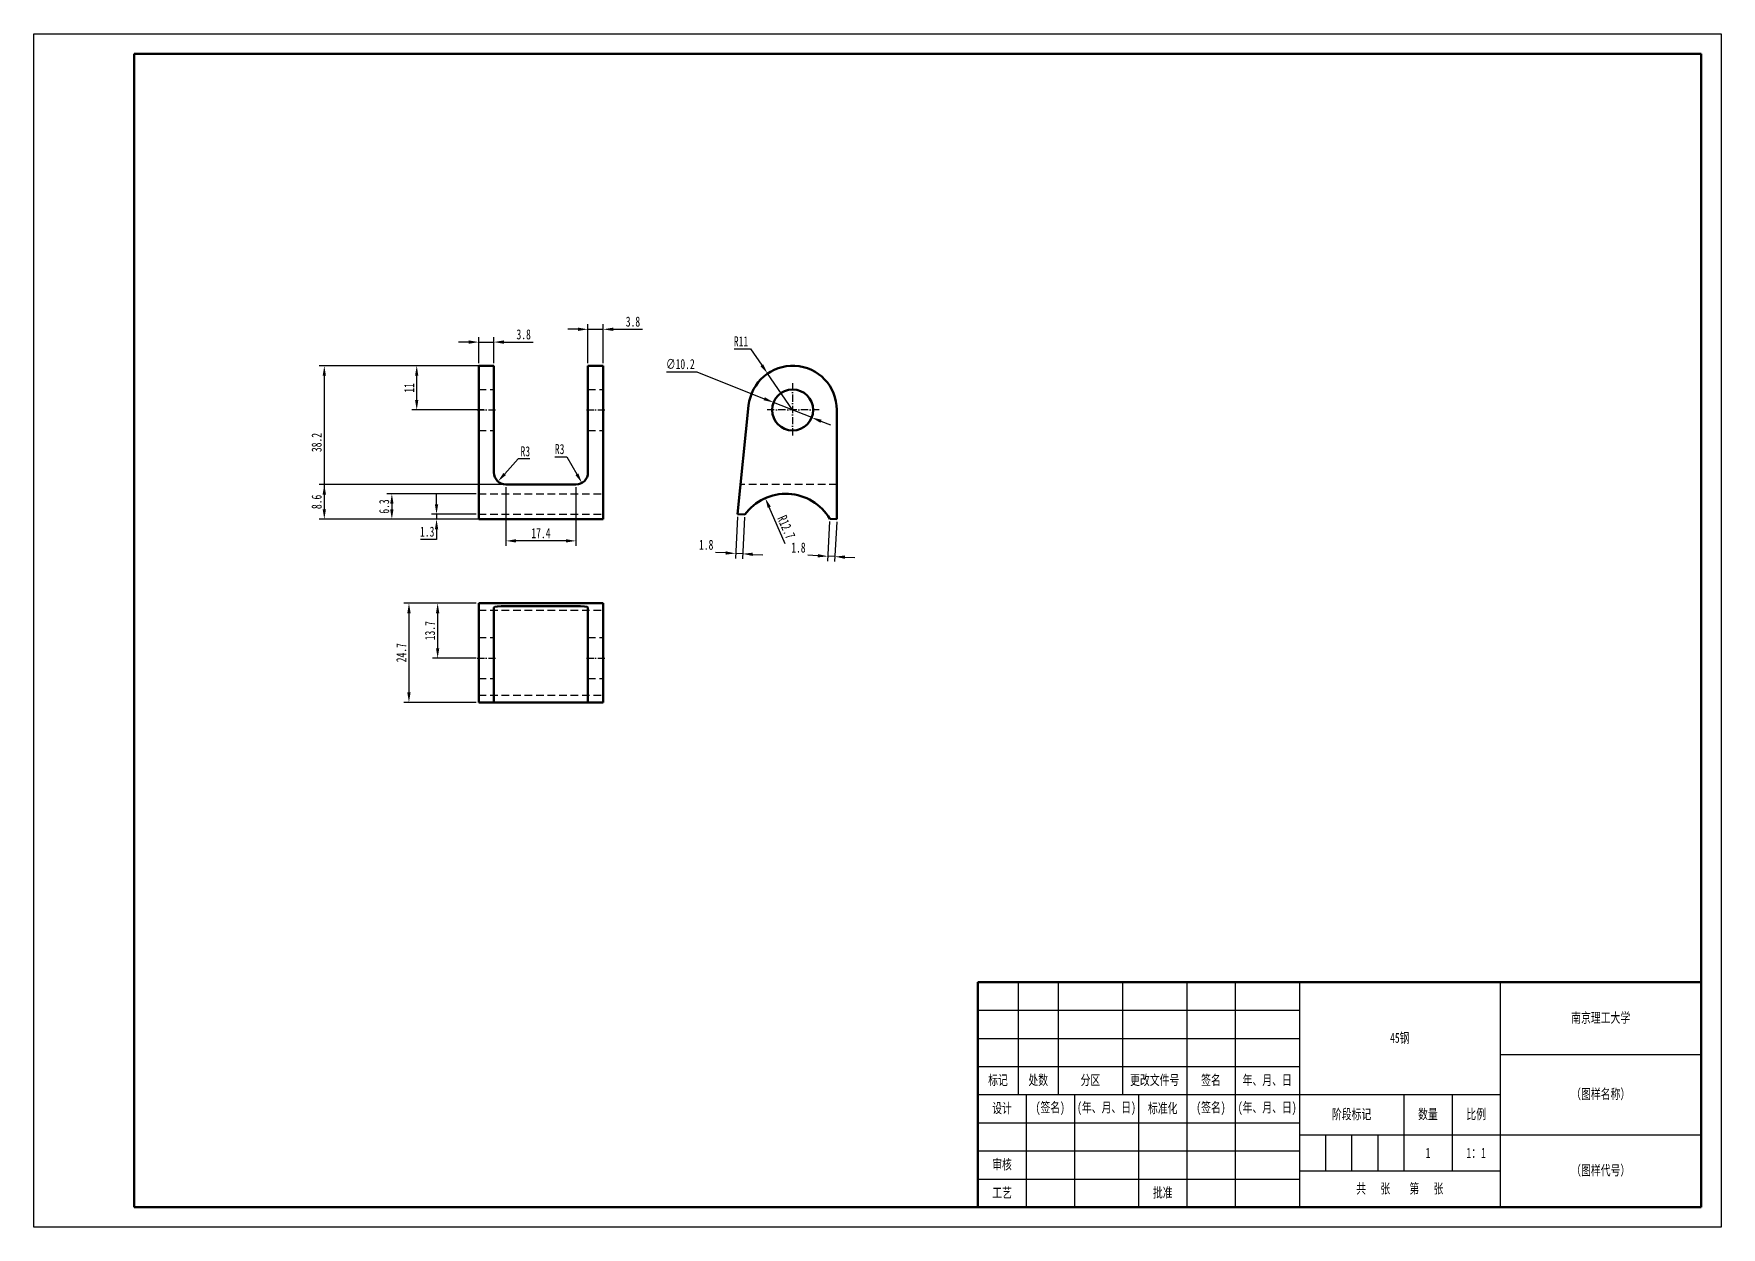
# Model space of a CAD drawing. Header units: millimetres. Extents: x 1050 to 2021, y 766 to 1186.
# Drawn here: x 1050 to 1470, y 765.6 to 1062.6 of the extents above; entities that cross this region are included whole.
import ezdxf

# ---------------------------------------------------------------- set-up
doc = ezdxf.new("R2010")
doc.units = ezdxf.units.MM
doc.header["$LTSCALE"] = 0.3
doc.linetypes.add('DASHDOT', pattern=[18.5, 12, -3, 0.5, -3])
doc.linetypes.add('DASHED', pattern=[19.05, 12.7, -6.35])
for name, color, linetype, lineweight in [('尺寸线', 3, 'Continuous', 25), ('粗实线', 7, 'Continuous', 50), ('细实线', 7, 'Continuous', 25), ('细文本', 7, 'Continuous', 25)]:
    doc.layers.add(name, color=color, linetype=linetype, lineweight=lineweight)
doc.styles.add('NUT Standard', font='simfang.ttf', dxfattribs={"width": 0.7, "height": 2.5})
doc.dimstyles.new('NUT Standard', dxfattribs={"dimtxt": 2.5, "dimasz": 2.5, "dimexe": 1.25, "dimexo": 0.625, "dimtad": 1, "dimtoh": 1, "dimdec": 1, "dimdsep": 46, "dimtxsty": 'NUT Standard', "dimcen": 2.5, "dimadec": 0, "dimazin": 0, "dimtfac": 1, "dimtdec": 1, "dimtmove": 0, "dimatfit": 3, "dimfxl": 1, "dimarcsym": 0})

msp = doc.modelspace()

# ---------------------------------------------------------------- texts
at = {"layer": '粗实线', "char_height": 2.5, "attachment_point": 5, "style": 'NUT Standard'}
for s, insert in [('\\pxqc;{\\fFangSong|b0|i0|c134|p49;1}', (1397.04, 784.12)), ('\\pxqc;{\\fFangSong|b0|i0|c134|p49;1：1}', (1409.04, 784.12))]:
    msp.add_mtext_dynamic_manual_height_columns(s, width=12, gutter_width=12.5, heights=[0], dxfattribs=dict(at, insert=insert))
at = {"layer": '细文本', "char_height": 2.5, "attachment_point": 5, "style": 'NUT Standard'}
for s, insert, width in [('{\\fFangSong|b0|i0|c134|p49;南京理工大学}', (1440.04, 817.62), 50), ('45钢', (1390.04, 812.62), 50), ('标记', (1290.04, 802.12), 10), ('处数', (1300.04, 802.12), 10), ('分区', (1313.04, 802.12), 16), ('更改文件号', (1329.04, 802.12), 16), ('签名', (1343.04, 802.12), 12), ('年、月、日', (1357.04, 802.12), 16), ('（图样名称）', (1440.04, 798.62), 50), ('设计', (1291.04, 795.12), 12), ('(签名)', (1303.04, 795.12), 12), ('(年、月、日)', (1317.04, 795.12), 16), ('标准化', (1331.04, 795.12), 12), ('(签名)', (1343.04, 795.12), 12), ('(年、月、日)', (1357.04, 795.12), 16), ('阶段标记', (1378.04, 793.62), 26), ('数量', (1397.04, 793.62), 12), ('比例', (1409.04, 793.62), 12), ('审核', (1291.04, 781.12), 12), ('（图样代号）', (1440.04, 779.62), 50), ('工艺', (1291.04, 774.12), 12), ('批准', (1331.04, 774.12), 12), ('共   张    第   张', (1390.04, 775.12), 50)]:
    msp.add_mtext(s, dxfattribs=dict(at, insert=insert, width=width))

# ---------------------------------------------------------------- blocks, each defined once
blk = doc.blocks.new('*D20')
at = {"layer": 'Defpoints', "color": 0, "transparency": 16777216}
for p in [(1160.78, 980), (1122.36, 941.8), (1160.78, 941.8)]:
    blk.add_point(p, dxfattribs=at)
at = {"layer": '尺寸线', "color": 0, "lineweight": -2, "transparency": 16777216}
for p, q in [((1160.16, 980), (1121.11, 980)), ((1122.36, 977.5), (1122.36, 944.3)), ((1160.16, 941.8), (1121.11, 941.8))]:
    blk.add_line(p, q, dxfattribs=at)
at = {"layer": '尺寸线', "color": 0, "transparency": 16777216}
for points in [[(1121.94, 977.5), (1122.77, 977.5), (1122.36, 980)], [(1121.94, 944.3), (1122.77, 944.3), (1122.36, 941.8)]]:
    blk.add_solid(points, dxfattribs=at)
at = {"layer": '尺寸线', "color": 0, "transparency": 16777216, "insert": (1120.46, 960.9), "char_height": 2.5, "attachment_point": 5, "rotation": 90, "style": 'NUT Standard'}
blk.add_mtext('38.2', dxfattribs=at)
blk = doc.blocks.new('*D21')
at = {"layer": 'Defpoints', "color": 0, "transparency": 16777216}
for p in [(1150.29, 941.8), (1160.78, 943.05), (1160.78, 941.8)]:
    blk.add_point(p, dxfattribs=at)
at = {"layer": '尺寸线', "color": 0, "lineweight": -2, "transparency": 16777216}
for p, q in [((1150.29, 945.55), (1150.29, 948.05)), ((1160.16, 943.05), (1149.04, 943.05)), ((1160.16, 941.8), (1149.04, 941.8)), ((1150.29, 943.05), (1150.29, 941.8)), ((1150.29, 936.8), (1146.28, 936.8)), ((1150.29, 939.3), (1150.29, 936.8))]:
    blk.add_line(p, q, dxfattribs=at)
at = {"layer": '尺寸线', "color": 0, "transparency": 16777216}
for points in [[(1149.88, 945.55), (1150.71, 945.55), (1150.29, 943.05)], [(1149.88, 939.3), (1150.71, 939.3), (1150.29, 941.8)]]:
    blk.add_solid(points, dxfattribs=at)
at = {"layer": '尺寸线', "color": 0, "transparency": 16777216, "insert": (1147.97, 938.7), "char_height": 2.5, "attachment_point": 5, "style": 'NUT Standard'}
blk.add_mtext('1.3', dxfattribs=at)
blk = doc.blocks.new('*D22')
at = {"layer": 'Defpoints', "color": 0, "transparency": 16777216}
for p in [(1160.78, 948.14), (1139.17, 941.8), (1160.78, 941.8)]:
    blk.add_point(p, dxfattribs=at)
at = {"layer": '尺寸线', "color": 0, "lineweight": -2, "transparency": 16777216}
for p, q in [((1160.16, 948.14), (1137.92, 948.14)), ((1139.17, 945.64), (1139.17, 944.3)), ((1160.16, 941.8), (1137.92, 941.8))]:
    blk.add_line(p, q, dxfattribs=at)
at = {"layer": '尺寸线', "color": 0, "transparency": 16777216}
for points in [[(1138.75, 945.64), (1139.59, 945.64), (1139.17, 948.14)], [(1138.75, 944.3), (1139.59, 944.3), (1139.17, 941.8)]]:
    blk.add_solid(points, dxfattribs=at)
at = {"layer": '尺寸线', "color": 0, "transparency": 16777216, "insert": (1137.27, 944.97), "char_height": 2.5, "attachment_point": 5, "rotation": 90, "style": 'NUT Standard'}
blk.add_mtext('6.3', dxfattribs=at)
blk = doc.blocks.new('*D23')
at = {"layer": 'Defpoints', "color": 0, "transparency": 16777216}
for p in [(1145.36, 980), (1162.68, 980), (1162.68, 969)]:
    blk.add_point(p, dxfattribs=at)
at = {"layer": '尺寸线', "color": 0, "lineweight": -2, "transparency": 16777216}
for p, q in [((1162.06, 980), (1144.11, 980)), ((1145.36, 971.5), (1145.36, 977.5)), ((1162.06, 969), (1144.11, 969))]:
    blk.add_line(p, q, dxfattribs=at)
at = {"layer": '尺寸线', "color": 0, "transparency": 16777216}
for points in [[(1144.94, 977.5), (1145.77, 977.5), (1145.36, 980)], [(1144.94, 971.5), (1145.77, 971.5), (1145.36, 969)]]:
    blk.add_solid(points, dxfattribs=at)
at = {"layer": '尺寸线', "color": 0, "transparency": 16777216, "insert": (1143.48, 974.5), "char_height": 2.5, "attachment_point": 5, "rotation": 90, "style": 'NUT Standard'}
blk.add_mtext('11', dxfattribs=at)
blk = doc.blocks.new('*D24')
at = {"layer": 'Defpoints', "color": 0, "transparency": 16777216}
for p in [(1164.58, 985.89), (1160.78, 980), (1164.58, 980)]:
    blk.add_point(p, dxfattribs=at)
at = {"layer": '尺寸线', "color": 0, "lineweight": -2, "transparency": 16777216}
for p, q in [((1160.78, 980.62), (1160.78, 987.14)), ((1164.58, 980.62), (1164.58, 987.14)), ((1158.28, 985.89), (1155.78, 985.89)), ((1160.78, 985.89), (1164.58, 985.89)), ((1167.08, 985.89), (1174.37, 985.89))]:
    blk.add_line(p, q, dxfattribs=at)
at = {"layer": '尺寸线', "color": 0, "transparency": 16777216}
for points in [[(1158.28, 986.31), (1158.28, 985.47), (1160.78, 985.89)], [(1167.08, 986.31), (1167.08, 985.47), (1164.58, 985.89)]]:
    blk.add_solid(points, dxfattribs=at)
at = {"layer": '尺寸线', "color": 0, "transparency": 16777216, "insert": (1171.98, 987.79), "char_height": 2.5, "attachment_point": 5, "style": 'NUT Standard'}
blk.add_mtext('3.8', dxfattribs=at)
blk = doc.blocks.new('*D25')
at = {"layer": 'Defpoints', "color": 0, "transparency": 16777216}
for p in [(1191.78, 989.07), (1187.98, 980), (1191.78, 980)]:
    blk.add_point(p, dxfattribs=at)
at = {"layer": '尺寸线', "color": 0, "lineweight": -2, "transparency": 16777216}
for p, q in [((1185.48, 989.07), (1182.98, 989.07)), ((1187.98, 980.62), (1187.98, 990.32)), ((1187.98, 989.07), (1191.78, 989.07)), ((1191.78, 980.62), (1191.78, 990.32)), ((1194.28, 989.07), (1201.57, 989.07))]:
    blk.add_line(p, q, dxfattribs=at)
at = {"layer": '尺寸线', "color": 0, "transparency": 16777216}
for points in [[(1185.48, 989.49), (1185.48, 988.66), (1187.98, 989.07)], [(1194.28, 989.49), (1194.28, 988.66), (1191.78, 989.07)]]:
    blk.add_solid(points, dxfattribs=at)
at = {"layer": '尺寸线', "color": 0, "transparency": 16777216, "insert": (1199.18, 990.97), "char_height": 2.5, "attachment_point": 5, "style": 'NUT Standard'}
blk.add_mtext('3.8', dxfattribs=at)
blk = doc.blocks.new('*D26')
at = {"layer": 'Defpoints', "color": 0, "transparency": 16777216}
for p in [(1234.18, 970.87), (1243.66, 967.12)]:
    blk.add_point(p, dxfattribs=at)
at = {"layer": '尺寸线', "color": 0, "lineweight": -2, "transparency": 16777216}
for p, q in [((1207.54, 978.45), (1215.05, 978.45)), ((1215.05, 978.45), (1231.85, 971.8)), ((1243.66, 967.12), (1234.18, 970.87)), ((1245.98, 966.2), (1248.31, 965.28))]:
    blk.add_line(p, q, dxfattribs=at)
at = {"layer": '尺寸线', "color": 0, "transparency": 16777216}
for points in [[(1232, 972.18), (1231.7, 971.41), (1234.18, 970.87)], [(1246.14, 966.58), (1245.83, 965.81), (1243.66, 967.12)]]:
    blk.add_solid(points, dxfattribs=at)
at = {"layer": '尺寸线', "color": 0, "transparency": 16777216, "insert": (1210.98, 980.41), "char_height": 2.5, "attachment_point": 5, "style": 'NUT Standard'}
blk.add_mtext('∅10.2', dxfattribs=at)
blk = doc.blocks.new('*D27')
at = {"layer": 'Defpoints', "color": 0, "transparency": 16777216}
for p in [(1232.68, 978.06), (1238.92, 969)]:
    blk.add_point(p, dxfattribs=at)
at = {"layer": '尺寸线', "color": 0, "lineweight": -2, "transparency": 16777216}
for p, q in [((1224.33, 984.19), (1228.46, 984.19)), ((1228.46, 984.19), (1231.26, 980.12)), ((1238.92, 969), (1232.68, 978.06))]:
    blk.add_line(p, q, dxfattribs=at)
at = {"layer": '尺寸线', "color": 0, "transparency": 16777216}
blk.add_solid([(1231.61, 980.35), (1230.92, 979.88), (1232.68, 978.06)], dxfattribs=at)
at = {"layer": '尺寸线', "color": 0, "transparency": 16777216, "insert": (1226.08, 986.07), "char_height": 2.5, "attachment_point": 5, "style": 'NUT Standard'}
blk.add_mtext('R11', dxfattribs=at)
blk = doc.blocks.new('*D28')
at = {"layer": 'Defpoints', "color": 0, "transparency": 16777216}
for p in [(1248.15, 941.89), (1249.92, 941.8), (1247.68, 932.59)]:
    blk.add_point(p, dxfattribs=at)
at = {"layer": '尺寸线', "color": 0, "lineweight": -2, "transparency": 16777216}
for p, q in [((1248.12, 941.27), (1247.62, 931.34)), ((1249.89, 941.18), (1249.38, 931.25)), ((1245.19, 932.72), (1242.69, 932.84)), ((1249.45, 932.5), (1247.68, 932.59)), ((1251.94, 932.37), (1254.44, 932.25))]:
    blk.add_line(p, q, dxfattribs=at)
at = {"layer": '尺寸线', "color": 0, "transparency": 16777216}
for points in [[(1245.21, 933.13), (1245.17, 932.3), (1247.68, 932.59)], [(1251.96, 932.79), (1251.92, 931.96), (1249.45, 932.5)]]:
    blk.add_solid(points, dxfattribs=at)
at = {"layer": '尺寸线', "color": 0, "transparency": 16777216, "insert": (1240.36, 934.74), "char_height": 2.5, "attachment_point": 5, "style": 'NUT Standard'}
blk.add_mtext('1.8', dxfattribs=at)
blk = doc.blocks.new('*D29')
at = {"layer": 'Defpoints', "color": 0, "transparency": 16777216}
for p in [(1225.23, 943.05), (1226.99, 942.97), (1224.73, 933.29)]:
    blk.add_point(p, dxfattribs=at)
at = {"layer": '尺寸线', "color": 0, "lineweight": -2, "transparency": 16777216}
for p, q in [((1225.19, 942.43), (1224.67, 932.04)), ((1226.96, 942.34), (1226.43, 931.95)), ((1222.23, 933.42), (1219.74, 933.54)), ((1226.49, 933.2), (1224.73, 933.29)), ((1228.99, 933.07), (1231.49, 932.95))]:
    blk.add_line(p, q, dxfattribs=at)
at = {"layer": '尺寸线', "color": 0, "transparency": 16777216}
for points in [[(1222.25, 933.83), (1222.21, 933), (1224.73, 933.29)], [(1229.01, 933.49), (1228.97, 932.66), (1226.49, 933.2)]]:
    blk.add_solid(points, dxfattribs=at)
at = {"layer": '尺寸线', "color": 0, "transparency": 16777216, "insert": (1217.41, 935.44), "char_height": 2.5, "attachment_point": 5, "style": 'NUT Standard'}
blk.add_mtext('1.8', dxfattribs=at)
blk = doc.blocks.new('*D30')
at = {"layer": 'Defpoints', "color": 0, "transparency": 16777216}
for p in [(1167.58, 950.44), (1122.36, 941.8), (1167.58, 941.8)]:
    blk.add_point(p, dxfattribs=at)
at = {"layer": '尺寸线', "color": 0, "lineweight": -2, "transparency": 16777216}
for p, q in [((1166.96, 950.44), (1121.11, 950.44)), ((1122.36, 947.94), (1122.36, 944.3)), ((1166.96, 941.8), (1121.11, 941.8))]:
    blk.add_line(p, q, dxfattribs=at)
at = {"layer": '尺寸线', "color": 0, "transparency": 16777216}
for points in [[(1121.94, 947.94), (1122.77, 947.94), (1122.36, 950.44)], [(1121.94, 944.3), (1122.77, 944.3), (1122.36, 941.8)]]:
    blk.add_solid(points, dxfattribs=at)
at = {"layer": '尺寸线', "color": 0, "transparency": 16777216, "insert": (1120.46, 946.12), "char_height": 2.5, "attachment_point": 5, "rotation": 90, "style": 'NUT Standard'}
blk.add_mtext('8.6', dxfattribs=at)
blk = doc.blocks.new('*D31')
at = {"layer": 'Defpoints', "color": 0, "transparency": 16777216}
for p in [(1167.58, 953.44), (1165.58, 951.21)]:
    blk.add_point(p, dxfattribs=at)
at = {"layer": '尺寸线', "color": 0, "lineweight": -2, "transparency": 16777216}
for p, q in [((1170.61, 956.81), (1167.25, 953.07)), ((1173.55, 956.81), (1170.61, 956.81))]:
    blk.add_line(p, q, dxfattribs=at)
at = {"layer": '尺寸线', "color": 0, "transparency": 16777216}
blk.add_solid([(1166.94, 953.34), (1167.56, 952.79), (1165.58, 951.21)], dxfattribs=at)
at = {"layer": '尺寸线', "color": 0, "transparency": 16777216, "insert": (1172.39, 958.69), "char_height": 2.5, "attachment_point": 5, "style": 'NUT Standard'}
blk.add_mtext('R3', dxfattribs=at)
blk = doc.blocks.new('*D32')
at = {"layer": 'Defpoints', "color": 0, "transparency": 16777216}
for p in [(1184.98, 953.44), (1186.48, 950.84)]:
    blk.add_point(p, dxfattribs=at)
at = {"layer": '尺寸线', "color": 0, "lineweight": -2, "transparency": 16777216}
for p, q in [((1179.77, 957.36), (1182.71, 957.36)), ((1182.71, 957.36), (1185.23, 953.01))]:
    blk.add_line(p, q, dxfattribs=at)
at = {"layer": '尺寸线', "color": 0, "transparency": 16777216}
blk.add_solid([(1185.59, 953.21), (1184.87, 952.8), (1186.48, 950.84)], dxfattribs=at)
at = {"layer": '尺寸线', "color": 0, "transparency": 16777216, "insert": (1180.93, 959.25), "char_height": 2.5, "attachment_point": 5, "style": 'NUT Standard'}
blk.add_mtext('R3', dxfattribs=at)
blk = doc.blocks.new('*D33')
at = {"layer": 'Defpoints', "color": 0, "transparency": 16777216}
for p in [(1167.58, 950.44), (1184.98, 950.44), (1167.58, 936.42)]:
    blk.add_point(p, dxfattribs=at)
at = {"layer": '尺寸线', "color": 0, "lineweight": -2, "transparency": 16777216}
for p, q in [((1167.58, 949.81), (1167.58, 935.17)), ((1184.98, 949.81), (1184.98, 935.17)), ((1182.48, 936.42), (1170.08, 936.42))]:
    blk.add_line(p, q, dxfattribs=at)
at = {"layer": '尺寸线', "color": 0, "transparency": 16777216}
for points in [[(1170.08, 936.84), (1170.08, 936.01), (1167.58, 936.42)], [(1182.48, 936.84), (1182.48, 936.01), (1184.98, 936.42)]]:
    blk.add_solid(points, dxfattribs=at)
at = {"layer": '尺寸线', "color": 0, "transparency": 16777216, "insert": (1176.28, 938.32), "char_height": 2.5, "attachment_point": 5, "style": 'NUT Standard'}
blk.add_mtext('17.4', dxfattribs=at)
blk = doc.blocks.new('*D34')
at = {"layer": 'Defpoints', "color": 0, "transparency": 16777216}
for p in [(1160.78, 920.93), (1143.43, 896.24), (1160.78, 896.24)]:
    blk.add_point(p, dxfattribs=at)
at = {"layer": '尺寸线', "color": 0, "lineweight": -2, "transparency": 16777216}
for p, q in [((1160.16, 920.93), (1142.18, 920.93)), ((1143.43, 918.43), (1143.43, 898.74)), ((1160.16, 896.24), (1142.18, 896.24))]:
    blk.add_line(p, q, dxfattribs=at)
at = {"layer": '尺寸线', "color": 0, "transparency": 16777216}
for points in [[(1143.01, 918.43), (1143.84, 918.43), (1143.43, 920.93)], [(1143.01, 898.74), (1143.84, 898.74), (1143.43, 896.24)]]:
    blk.add_solid(points, dxfattribs=at)
at = {"layer": '尺寸线', "color": 0, "transparency": 16777216, "insert": (1141.53, 908.59), "char_height": 2.5, "attachment_point": 5, "rotation": 90, "style": 'NUT Standard'}
blk.add_mtext('24.7', dxfattribs=at)
blk = doc.blocks.new('*D35')
at = {"layer": 'Defpoints', "color": 0, "transparency": 16777216}
for p in [(1160.78, 920.93), (1150.57, 907.21), (1160.78, 907.21)]:
    blk.add_point(p, dxfattribs=at)
at = {"layer": '尺寸线', "color": 0, "lineweight": -2, "transparency": 16777216}
for p, q in [((1160.16, 920.93), (1149.32, 920.93)), ((1150.57, 918.43), (1150.57, 909.71)), ((1160.16, 907.21), (1149.32, 907.21))]:
    blk.add_line(p, q, dxfattribs=at)
at = {"layer": '尺寸线', "color": 0, "transparency": 16777216}
for points in [[(1150.15, 918.43), (1150.98, 918.43), (1150.57, 920.93)], [(1150.15, 909.71), (1150.98, 909.71), (1150.57, 907.21)]]:
    blk.add_solid(points, dxfattribs=at)
at = {"layer": '尺寸线', "color": 0, "transparency": 16777216, "insert": (1148.67, 914.07), "char_height": 2.5, "attachment_point": 5, "rotation": 90, "style": 'NUT Standard'}
blk.add_mtext('13.7', dxfattribs=at)
blk = doc.blocks.new('*D36')
at = {"layer": 'Defpoints', "color": 0, "transparency": 16777216}
for p in [(1232.1, 947.06), (1237.22, 935.44)]:
    blk.add_point(p, dxfattribs=at)
at = {"layer": '尺寸线', "color": 0, "lineweight": -2, "transparency": 16777216}
blk.add_line((1237.1, 935.69), (1233.11, 944.77), dxfattribs=at)
at = {"layer": '尺寸线', "color": 0, "transparency": 16777216}
blk.add_solid([(1233.49, 944.94), (1232.73, 944.61), (1232.1, 947.06)], dxfattribs=at)
at = {"layer": '尺寸线', "color": 0, "transparency": 16777216, "insert": (1237.35, 939.85), "char_height": 2.5, "attachment_point": 5, "rotation": 293.7577, "style": 'NUT Standard'}
blk.add_mtext('R12.7', dxfattribs=at)

# ---------------------------------------------------------------- dimensions: what is measured, and where the dimension line sits
at = {"layer": '尺寸线'}
for base, p1, p2, picture, middle in [((1191.78, 989.07), (1187.98, 980), (1191.78, 980), '*D25', (1199.18, 990.97)), ((1164.58, 985.89), (1160.78, 980), (1164.58, 980), '*D24', (1171.98, 987.79)), ((1167.58, 936.42), (1184.98, 950.44), (1167.58, 950.44), '*D33', (1176.28, 938.32))]:
    dim = msp.add_linear_dim(base=base, p1=p1, p2=p2, dimstyle='NUT Standard', dxfattribs=at)
    dim.commit()
    dim.dimension.update_dxf_attribs({"geometry": picture, "text_midpoint": middle})
for center, mpoint, picture, middle in [((1238.92, 969), (1232.68, 978.06), '*D27', (1226.08, 984.19)), ((1167.58, 953.44), (1165.58, 951.21), '*D31', (1172.39, 956.81)), ((1184.98, 953.44), (1186.48, 950.84), '*D32', (1180.93, 957.36)), ((1237.22, 935.44), (1232.1, 947.06), '*D36', (1235.61, 939.09))]:
    dim = msp.add_radius_dim(center=center, mpoint=mpoint, dimstyle='NUT Standard', dxfattribs=at)
    dim.commit()
    dim.dimension.update_dxf_attribs({"geometry": picture, "text_midpoint": middle, "dimtype": 164})
for base, p1, p2, picture, middle in [((1122.36, 941.8), (1160.78, 980), (1160.78, 941.8), '*D20', (1120.46, 960.9)), ((1145.36, 980), (1162.68, 969), (1162.68, 980), '*D23', (1143.48, 974.5)), ((1122.36, 941.8), (1167.58, 950.44), (1167.58, 941.8), '*D30', (1120.46, 946.12)), ((1139.17, 941.8), (1160.78, 948.14), (1160.78, 941.8), '*D22', (1137.27, 944.97)), ((1150.2922, 941.8037), (1160.7822, 943.0546), (1160.7822, 941.8037), '*D21', (1147.9722, 938.7001)), ((1143.43, 896.24), (1160.78, 920.93), (1160.78, 896.24), '*D34', (1141.53, 908.59)), ((1150.57, 907.21), (1160.78, 920.93), (1160.78, 907.21), '*D35', (1148.67, 914.07))]:
    dim = msp.add_linear_dim(base=base, p1=p1, p2=p2, angle=90, dimstyle='NUT Standard', dxfattribs=at)
    dim.commit()
    dim.dimension.update_dxf_attribs({"geometry": picture, "text_midpoint": middle})
dim = msp.add_diameter_dim_2p(p1=(1243.66, 967.12), p2=(1234.18, 970.87), dimstyle='NUT Standard', dxfattribs=at)
dim.commit()
dim.dimension.update_dxf_attribs({"geometry": '*D26', "text_midpoint": (1210.98, 978.45), "dimtype": 163})
for p1, p2, distance, picture, middle in [((1226.99, 942.97), (1225.23, 943.05), 9.78, '*D29', (1217.41, 935.44)), ((1249.92, 941.8), (1248.15, 941.89), 9.32, '*D28', (1240.36, 934.74))]:
    dim = msp.add_aligned_dim(p1=p1, p2=p2, distance=distance, dimstyle='NUT Standard', dxfattribs=at)
    dim.commit()
    dim.dimension.update_dxf_attribs({"geometry": picture, "text_midpoint": middle})

# ---------------------------------------------------------------- linework, layer by layer
for p, q in [((1050.04, 1062.62), (1470.04, 1062.62)), ((1050.04, 765.62), (1050.04, 1062.62)), ((1470.04, 1062.62), (1470.04, 765.62)), ((1470.04, 765.62), (1050.04, 765.62))]:
    msp.add_line(p, q)
at = {"color": 7, "lineweight": 50}
for p, q in [((1160.78, 969), (1160.78, 980)), ((1160.78, 980), (1164.58, 980)), ((1164.58, 969), (1164.58, 980)), ((1187.98, 980), (1187.98, 969)), ((1187.98, 980), (1191.78, 980)), ((1191.78, 969), (1191.78, 980)), ((1160.78, 969), (1160.78, 941.8)), ((1164.58, 969), (1164.58, 953.44)), ((1187.98, 953.44), (1187.98, 969)), ((1191.78, 969), (1191.78, 941.8)), ((1227.97, 970.11), (1225.23, 943.05)), ((1249.92, 969), (1249.92, 941.8)), ((1184.98, 950.44), (1167.58, 950.44)), ((1160.78, 941.8), (1191.78, 941.8)), ((1226.99, 942.97), (1225.23, 943.05)), ((1249.92, 941.8), (1248.15, 941.89)), ((1160.78, 920.93), (1191.78, 920.93)), ((1160.78, 918.18), (1160.78, 920.93)), ((1164.58, 918.18), (1164.58, 919.88)), ((1184.98, 920.18), (1167.58, 920.18)), ((1187.98, 918.18), (1187.98, 919.88)), ((1191.78, 918.18), (1191.78, 920.93)), ((1160.78, 896.24), (1160.78, 918.18)), ((1164.58, 896.24), (1164.58, 918.18)), ((1187.98, 918.18), (1187.98, 896.24)), ((1191.78, 896.24), (1191.78, 918.18)), ((1160.78, 896.24), (1164.58, 896.24)), ((1164.58, 896.24), (1167.58, 896.24)), ((1184.98, 896.24), (1167.58, 896.24)), ((1184.98, 896.24), (1187.98, 896.24)), ((1187.98, 896.24), (1191.78, 896.24))]:
    msp.add_line(p, q, dxfattribs=at)
at = {"color": 242, "linetype": 'DASHDOT', "lineweight": 25, "ltscale": 0.5, "true_color": 0xcd2027}
for p, q in [((1238.92, 975.63), (1238.92, 962.37)), ((1160.4, 969), (1164.96, 969)), ((1187.6, 969), (1192.16, 969)), ((1245.55, 969), (1232.29, 969)), ((1160.4, 907.24), (1164.96, 907.24)), ((1187.6, 907.24), (1192.16, 907.24))]:
    msp.add_line(p, q, dxfattribs=at)
at = {"color": 40, "linetype": 'DASHED', "lineweight": 25, "ltscale": 0.5, "true_color": 0xf8d731}
for p, q in [((1160.78, 974.1), (1164.58, 974.1)), ((1187.98, 974.1), (1191.78, 974.1)), ((1160.78, 963.9), (1164.58, 963.9)), ((1187.98, 963.9), (1191.78, 963.9)), ((1249.92, 950.44), (1225.98, 950.44)), ((1160.78, 948.14), (1191.78, 948.14)), ((1160.78, 943.05), (1191.78, 943.05)), ((1160.78, 919.17), (1191.78, 919.17)), ((1160.78, 912.34), (1164.58, 912.34)), ((1187.98, 912.34), (1191.78, 912.34)), ((1160.78, 902.14), (1164.58, 902.14)), ((1187.98, 902.14), (1191.78, 902.14)), ((1160.78, 898), (1191.78, 898))]:
    msp.add_line(p, q, dxfattribs=at)
at = {"color": 7, "lineweight": 50}
msp.add_circle((1238.92, 969), 5.1, dxfattribs=at)
for centre, radius, start, end in [((1238.92, 969), 11, 0, 174.1998), ((1167.58, 953.44), 3, 180, 270), ((1184.98, 953.44), 3, 270, 0), ((1237.22, 935.44), 12.7, 30.548, 143.6518)]:
    msp.add_arc(centre, radius, start, end, dxfattribs=at)
for centre, major_axis, start_param, end_param in [((1167.58, 919.88), (-3, 0), 4.712389, 6.283185), ((1184.98, 919.88), (3, 0), 0, 1.570796)]:
    msp.add_ellipse(centre, major_axis=major_axis, ratio=0.101579, start_param=start_param, end_param=end_param, dxfattribs=at)
at = {"layer": '粗实线'}
for p, q in [((1075.04, 770.62), (1075.04, 1057.62)), ((1075.04, 1057.62), (1465.04, 1057.62)), ((1465.04, 1057.62), (1465.04, 770.62)), ((1285.04, 826.62), (1465.04, 826.62)), ((1285.04, 770.62), (1285.04, 826.62)), ((1465.04, 770.62), (1075.04, 770.62)), ((1285.04, 770.62), (1465.04, 770.62))]:
    msp.add_line(p, q, dxfattribs=at)
at = {"layer": '细实线'}
for p, q in [((1295.04, 826.62), (1295.04, 798.62)), ((1305.04, 826.62), (1305.04, 798.62)), ((1321.04, 826.62), (1321.04, 798.62)), ((1337.04, 826.62), (1337.04, 798.62)), ((1349.04, 826.62), (1349.04, 798.62)), ((1365.04, 826.62), (1365.04, 770.62)), ((1415.04, 826.62), (1415.04, 770.62)), ((1285.04, 819.62), (1365.04, 819.62)), ((1285.04, 812.62), (1365.04, 812.62)), ((1415.04, 808.62), (1465.04, 808.62)), ((1285.04, 805.62), (1365.04, 805.62)), ((1285.04, 798.62), (1415.04, 798.62)), ((1297.04, 798.62), (1297.04, 770.62)), ((1309.04, 798.62), (1309.04, 770.62)), ((1325.04, 798.62), (1325.04, 770.62)), ((1337.04, 798.62), (1337.04, 770.62)), ((1349.04, 798.62), (1349.04, 770.62)), ((1391.04, 798.62), (1391.04, 779.62)), ((1403.04, 798.62), (1403.04, 779.62)), ((1285.04, 791.62), (1365.04, 791.62)), ((1365.04, 788.62), (1465.04, 788.62)), ((1371.54, 788.62), (1371.54, 779.62)), ((1378.04, 788.62), (1378.04, 779.62)), ((1384.54, 788.62), (1384.54, 779.62)), ((1285.04, 784.62), (1365.04, 784.62)), ((1285.04, 777.62), (1365.04, 777.62)), ((1365.04, 779.62), (1415.04, 779.62))]:
    msp.add_line(p, q, dxfattribs=at)

msp.set_redraw_order([(e.dxf.handle, doc.entitydb.next_handle()) for e in msp.query("TEXT MTEXT ATTDEF DIMENSION ARC_DIMENSION")])  # texts and dimensions are drawn at this point

doc.saveas('drawing.dxf')
